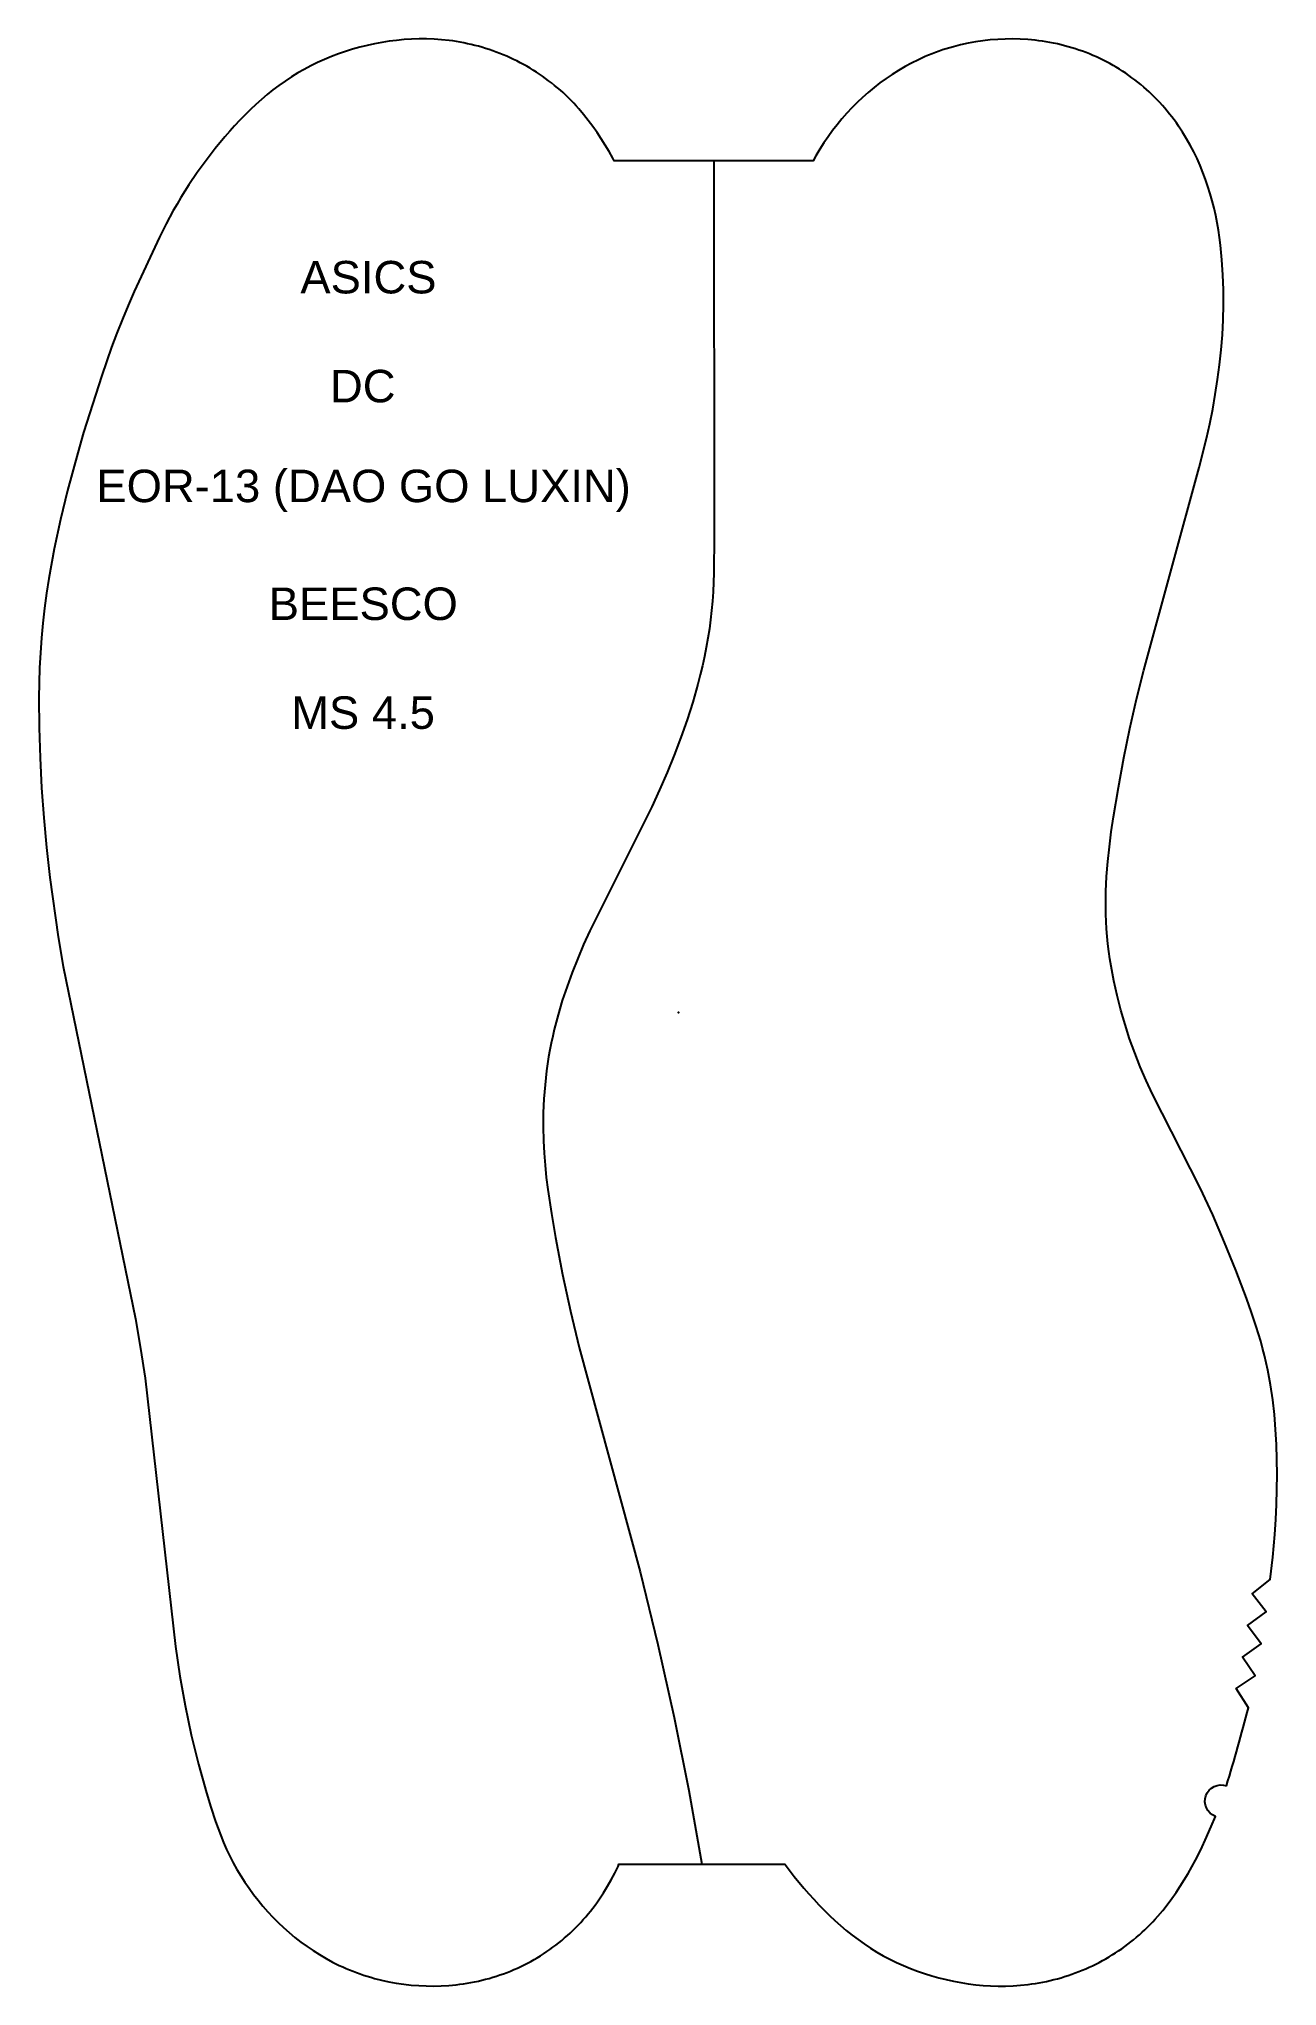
# Model space of a CAD drawing. Extents: x -897 to 5208, y 4 to 324.
# Drawn here: x -382.4 to -229.9, y 4 to 243.7 of the extents above; entities that cross this region are included whole.
import ezdxf

# ---------------------------------------------------------------- set-up
doc = ezdxf.new("R2010")
doc.units = 0
doc.layers.add('CK_LEVEL_1', color=7, linetype='CONTINUOUS')
doc.layers.add('DEFAULT', color=7, linetype='CONTINUOUS')
doc.styles.add('ARIAL_REGULAR', font='txt')

msp = doc.modelspace()

# ---------------------------------------------------------------- texts
at = {"layer": 'CK_LEVEL_1', "color": 7, "style": 'ARIAL_REGULAR'}
for s, p in [('ASICS', (-350.18, 212.4)), ('DC', (-346.53, 198.99)), ('EOR-13 (DAO GO LUXIN)', (-375.3, 186.7)), ('BEESCO', (-354.07, 172.19)), ('MS 4.5', (-351.31, 158.79))]:
    msp.add_text(s, height=4, dxfattribs=at).set_placement(p)

# ---------------------------------------------------------------- linework, layer by layer
at = {"layer": 'DEFAULT'}
msp.add_lwpolyline([(-236.12, 28.65, 0.011144), (-233.42, 38.27), (-234.94, 40.65), (-232.57, 42.18), (-234.17, 44.51), (-231.85, 46.12), (-233.52, 48.39), (-231.25, 50.07), (-232.97, 52.31), (-230.73, 54.04), (-230.42, 56.82), (-230.17, 59.6), (-230.05, 61.45), (-229.96, 63.29), (-229.91, 65.14), (-229.89, 66.98), (-229.91, 68.83), (-229.97, 70.68), (-230.07, 72.52), (-230.22, 74.36), (-230.43, 76.19), (-230.7, 78.02), (-230.86, 78.93), (-231.03, 79.84), (-231.23, 80.74), (-231.44, 81.64), (-231.67, 82.53), (-231.91, 83.42), (-232.45, 85.19), (-233.03, 86.94), (-233.65, 88.68), (-234.96, 92.13), (-236.35, 95.55), (-237.81, 98.95), (-239.37, 102.29), (-245.25, 113.8), (-246.02, 115.48), (-246.75, 117.18), (-247.43, 118.89), (-248.05, 120.63), (-248.62, 122.39), (-249.14, 124.16), (-249.6, 125.95), (-250, 127.75), (-250.18, 128.66), (-250.34, 129.57), (-250.49, 130.48), (-250.61, 131.39), (-250.73, 132.31), (-250.82, 133.23), (-250.89, 134.15), (-250.95, 135.07), (-250.99, 135.99), (-251, 136.91), (-251, 137.84), (-250.98, 138.76), (-250.89, 140.6), (-250.74, 142.44), (-250.55, 144.28), (-250.31, 146.11), (-250.05, 147.94), (-249.44, 151.58), (-248.76, 155.21), (-248.01, 158.83), (-247.19, 162.43), (-246.31, 166.01), (-239.47, 190.95), (-238.57, 194.53), (-238.17, 196.33), (-237.82, 198.14), (-237.5, 199.96), (-237.22, 201.79), (-236.98, 203.62), (-236.78, 205.45), (-236.63, 207.29), (-236.53, 209.14), (-236.48, 210.98), (-236.49, 212.83), (-236.56, 214.67), (-236.68, 216.52), (-236.77, 217.44), (-236.87, 218.35), (-236.98, 219.27), (-237.12, 220.18), (-237.28, 221.09), (-237.45, 222), (-237.65, 222.9), (-237.88, 223.8), (-238.12, 224.68), (-238.4, 225.57), (-238.7, 226.44), (-239.02, 227.3), (-239.37, 228.16), (-239.75, 229), (-240.15, 229.83), (-240.58, 230.65), (-241.04, 231.45), (-241.52, 232.24), (-242.03, 233.01), (-242.29, 233.39), (-242.57, 233.76), (-242.84, 234.13), (-243.13, 234.49), (-243.42, 234.85), (-243.72, 235.2), (-244.02, 235.55), (-244.33, 235.89), (-244.65, 236.23), (-244.97, 236.56), (-245.3, 236.88), (-245.63, 237.2), (-245.98, 237.51), (-246.32, 237.81), (-246.68, 238.11), (-247.03, 238.4), (-247.4, 238.69), (-247.77, 238.96), (-248.14, 239.23), (-248.52, 239.5), (-248.91, 239.75), (-249.3, 240), (-249.69, 240.24), (-250.09, 240.47), (-250.49, 240.7), (-250.9, 240.92), (-251.31, 241.12), (-251.72, 241.33), (-252.14, 241.52), (-252.57, 241.71), (-252.99, 241.88), (-253.42, 242.05), (-253.85, 242.21), (-254.29, 242.37), (-254.73, 242.51), (-255.17, 242.65), (-255.61, 242.78), (-256.06, 242.9), (-256.5, 243.01), (-256.95, 243.12), (-257.41, 243.21), (-257.86, 243.3), (-258.31, 243.38), (-258.77, 243.45), (-259.23, 243.51), (-259.68, 243.57), (-260.14, 243.62), (-260.6, 243.66), (-261.52, 243.71), (-262.45, 243.73), (-263.37, 243.72), (-264.29, 243.68), (-265.21, 243.61), (-266.13, 243.5), (-267.05, 243.37), (-267.95, 243.2), (-268.86, 243.01), (-269.75, 242.78), (-270.2, 242.65), (-270.64, 242.52), (-271.08, 242.38), (-271.51, 242.23), (-271.95, 242.08), (-272.38, 241.91), (-272.81, 241.74), (-273.23, 241.56), (-273.65, 241.37), (-274.07, 241.18), (-274.9, 240.77), (-275.71, 240.33), (-276.51, 239.86), (-277.29, 239.37), (-278.05, 238.85), (-278.8, 238.31), (-279.53, 237.74), (-280.24, 237.15), (-280.93, 236.54), (-281.6, 235.91), (-282.26, 235.26), (-282.89, 234.58), (-283.5, 233.89), (-284.08, 233.17), (-284.65, 232.44), (-285.19, 231.7), (-285.71, 230.93), (-286.21, 230.15), (-286.68, 229.36), (-287.03, 228.73), (-311.52, 228.73), (-311.7, 229.06), (-312.16, 229.87), (-312.64, 230.66), (-313.13, 231.44), (-313.64, 232.21), (-314.17, 232.97), (-314.72, 233.71), (-315.29, 234.43), (-315.89, 235.14), (-316.2, 235.48), (-316.51, 235.82), (-316.83, 236.15), (-317.15, 236.48), (-317.48, 236.8), (-317.82, 237.12), (-318.16, 237.42), (-318.51, 237.72), (-318.87, 238.02), (-319.23, 238.31), (-319.6, 238.59), (-319.97, 238.86), (-320.34, 239.13), (-320.72, 239.39), (-321.11, 239.65), (-321.5, 239.89), (-321.89, 240.13), (-322.29, 240.36), (-322.7, 240.59), (-323.11, 240.81), (-323.52, 241.02), (-323.93, 241.22), (-324.35, 241.42), (-324.77, 241.6), (-325.2, 241.78), (-325.63, 241.96), (-326.06, 242.12), (-326.49, 242.28), (-326.93, 242.43), (-327.37, 242.57), (-327.81, 242.7), (-328.25, 242.83), (-328.7, 242.94), (-329.15, 243.05), (-329.6, 243.15), (-330.05, 243.25), (-330.5, 243.33), (-330.96, 243.41), (-331.41, 243.48), (-331.87, 243.54), (-332.79, 243.63), (-333.71, 243.7), (-334.63, 243.73), (-335.56, 243.73), (-336.48, 243.71), (-337.4, 243.65), (-338.32, 243.56), (-339.24, 243.45), (-340.15, 243.31), (-341.06, 243.14), (-341.96, 242.94), (-342.85, 242.72), (-343.74, 242.47), (-344.62, 242.19), (-345.5, 241.89), (-346.36, 241.56), (-347.22, 241.21), (-348.06, 240.83), (-348.89, 240.43), (-349.7, 239.99), (-350.51, 239.54), (-351.29, 239.05), (-352.06, 238.55), (-352.81, 238.01), (-353.55, 237.46), (-354.27, 236.88), (-354.97, 236.28), (-355.66, 235.67), (-356.33, 235.03), (-356.99, 234.39), (-357.64, 233.72), (-358.27, 233.05), (-358.88, 232.36), (-359.49, 231.67), (-360.66, 230.24), (-361.79, 228.78), (-362.87, 227.28), (-363.91, 225.75), (-364.9, 224.19), (-365.37, 223.4), (-365.83, 222.6), (-366.7, 220.97), (-367.52, 219.32), (-370.63, 212.62), (-371.38, 210.93), (-372.1, 209.23), (-372.78, 207.51), (-373.42, 205.78), (-374.63, 202.3), (-376.88, 195.26), (-377.6, 192.78), (-378.85, 188.14), (-379.72, 184.55), (-380.49, 180.94), (-381.16, 177.31), (-381.44, 175.48), (-381.69, 173.65), (-381.9, 171.82), (-382.07, 169.98), (-382.2, 168.14), (-382.29, 166.3), (-382.35, 164.45), (-382.38, 162.6), (-382.35, 158.91), (-382.23, 155.22), (-382.04, 151.53), (-381.78, 147.85), (-381.45, 144.17), (-381.03, 140.5), (-380, 133.19), (-379.4, 129.55), (-370.5, 86.13), (-369.86, 82.5), (-369.29, 78.85), (-365.57, 45.82), (-365.03, 42.17), (-364.38, 38.53), (-363.61, 34.92), (-362.74, 31.34), (-361.75, 27.77), (-361.22, 26.01), (-360.63, 24.25), (-360.32, 23.38), (-359.99, 22.52), (-359.64, 21.67), (-359.26, 20.83), (-358.86, 20), (-358.44, 19.18), (-357.99, 18.37), (-357.52, 17.58), (-357.02, 16.8), (-356.5, 16.04), (-355.96, 15.29), (-355.39, 14.56), (-354.81, 13.85), (-354.2, 13.15), (-353.57, 12.48), (-352.91, 11.82), (-352.24, 11.19), (-351.55, 10.58), (-350.84, 9.99), (-350.11, 9.42), (-349.36, 8.88), (-348.6, 8.36), (-347.82, 7.87), (-347.02, 7.4), (-346.21, 6.96), (-345.38, 6.55), (-344.96, 6.36), (-344.54, 6.17), (-344.12, 5.99), (-343.69, 5.82), (-343.26, 5.66), (-342.82, 5.5), (-342.39, 5.35), (-341.95, 5.21), (-341.51, 5.08), (-341.06, 4.95), (-340.17, 4.72), (-339.27, 4.53), (-338.36, 4.36), (-337.44, 4.23), (-336.53, 4.12), (-335.6, 4.05), (-334.68, 4.01), (-333.76, 4), (-332.84, 4.02), (-331.91, 4.08), (-331.45, 4.12), (-330.99, 4.16), (-330.54, 4.22), (-330.08, 4.28), (-329.62, 4.35), (-329.17, 4.43), (-328.72, 4.52), (-328.26, 4.62), (-327.81, 4.72), (-327.37, 4.83), (-326.92, 4.95), (-326.48, 5.08), (-326.04, 5.22), (-325.6, 5.37), (-325.16, 5.52), (-324.73, 5.68), (-324.3, 5.85), (-323.88, 6.03), (-323.45, 6.21), (-323.03, 6.41), (-322.62, 6.61), (-322.21, 6.82), (-321.8, 7.03), (-321.4, 7.26), (-321, 7.49), (-320.61, 7.73), (-320.22, 7.98), (-319.83, 8.24), (-319.45, 8.5), (-319.08, 8.77), (-318.71, 9.05), (-318.34, 9.33), (-317.99, 9.62), (-317.63, 9.92), (-317.29, 10.22), (-316.95, 10.53), (-316.61, 10.85), (-316.28, 11.18), (-315.96, 11.5), (-315.64, 11.84), (-315.33, 12.18), (-315.03, 12.53), (-314.73, 12.88), (-314.44, 13.24), (-314.15, 13.6), (-313.88, 13.97), (-313.6, 14.35), (-313.34, 14.72), (-312.83, 15.49), (-312.35, 16.28), (-311.89, 17.08), (-311.46, 17.9), (-311.06, 18.73), (-310.94, 19), (-290.51, 19), (-290.48, 18.96), (-289.35, 17.49), (-288.18, 16.07), (-287.57, 15.37), (-286.96, 14.68), (-286.33, 14.01), (-285.68, 13.35), (-285.02, 12.7), (-284.35, 12.07), (-283.66, 11.45), (-282.96, 10.85), (-282.24, 10.28), (-281.5, 9.72), (-280.75, 9.19), (-279.98, 8.68), (-279.2, 8.19), (-278.39, 7.74), (-277.58, 7.31), (-276.75, 6.9), (-275.91, 6.52), (-275.05, 6.17), (-274.19, 5.84), (-273.31, 5.54), (-272.43, 5.26), (-271.54, 5.01), (-270.65, 4.79), (-269.75, 4.59), (-268.84, 4.42), (-267.93, 4.28), (-267.01, 4.17), (-266.09, 4.08), (-265.17, 4.03), (-264.25, 4), (-263.32, 4), (-262.4, 4.04), (-261.48, 4.1), (-260.56, 4.2), (-260.1, 4.26), (-259.65, 4.32), (-259.19, 4.4), (-258.74, 4.49), (-258.29, 4.58), (-257.84, 4.68), (-257.39, 4.79), (-256.94, 4.9), (-256.5, 5.03), (-256.06, 5.16), (-255.62, 5.3), (-255.18, 5.45), (-254.75, 5.61), (-254.31, 5.78), (-253.89, 5.95), (-253.46, 6.13), (-253.04, 6.32), (-252.62, 6.51), (-252.21, 6.71), (-251.79, 6.92), (-251.39, 7.14), (-250.98, 7.37), (-250.58, 7.6), (-250.19, 7.84), (-249.8, 8.09), (-249.41, 8.34), (-249.03, 8.6), (-248.66, 8.87), (-248.28, 9.14), (-247.92, 9.43), (-247.56, 9.71), (-247.2, 10.01), (-246.85, 10.31), (-246.51, 10.62), (-246.17, 10.93), (-245.84, 11.25), (-245.52, 11.58), (-245.2, 11.91), (-244.89, 12.25), (-244.58, 12.59), (-243.98, 13.3), (-243.41, 14.02), (-242.86, 14.76), (-242.33, 15.52), (-241.82, 16.29), (-241.32, 17.07), (-240.85, 17.87), (-240.39, 18.67), (-239.95, 19.48), (-239.53, 20.3), (-239.12, 21.13), (-238.73, 21.96), (-237.99, 23.65), (-237.48, 24.89, -0.986495)], format="xyb", close=True, dxfattribs=at)
msp.add_lwpolyline([(-299.27, 228.73), (-299.22, 182.6), (-299.27, 177.98), (-299.36, 175.67), (-299.43, 174.52), (-299.53, 173.37), (-299.66, 172.23), (-299.81, 171.09), (-299.99, 169.95), (-300.19, 168.81), (-300.42, 167.68), (-300.66, 166.55), (-300.93, 165.43), (-301.22, 164.31), (-301.85, 162.09), (-302.56, 159.89), (-303.32, 157.71), (-304.14, 155.55), (-305.01, 153.41), (-305.93, 151.29), (-306.9, 149.19), (-314.53, 133.91), (-315.29, 132.23), (-316.01, 130.53), (-316.69, 128.81), (-317.33, 127.08), (-317.92, 125.33), (-318.44, 123.57), (-318.68, 122.68), (-318.91, 121.78), (-319.1, 120.94), (-319.28, 120.1), (-319.45, 119.25), (-319.6, 118.4), (-319.85, 116.68), (-320.05, 114.96), (-320.19, 113.24), (-320.27, 111.51), (-320.29, 109.78), (-320.25, 108.05), (-320.17, 106.55), (-320.05, 105.06), (-319.89, 103.57), (-319.71, 102.08), (-319.27, 99.11), (-318.75, 96.15), (-317.88, 91.61), (-316.91, 87.1), (-315.84, 82.62), (-308.33, 55), (-306.15, 46.06), (-304.15, 37.08), (-302.35, 28.06), (-300.72, 19)], dxfattribs=at)
msp.add_point((-303.63, 123.87), dxfattribs=at)

msp.set_redraw_order([(e.dxf.handle, doc.entitydb.next_handle()) for e in msp.query("TEXT MTEXT ATTDEF DIMENSION ARC_DIMENSION")])  # texts and dimensions are drawn at this point

doc.saveas('drawing.dxf')
